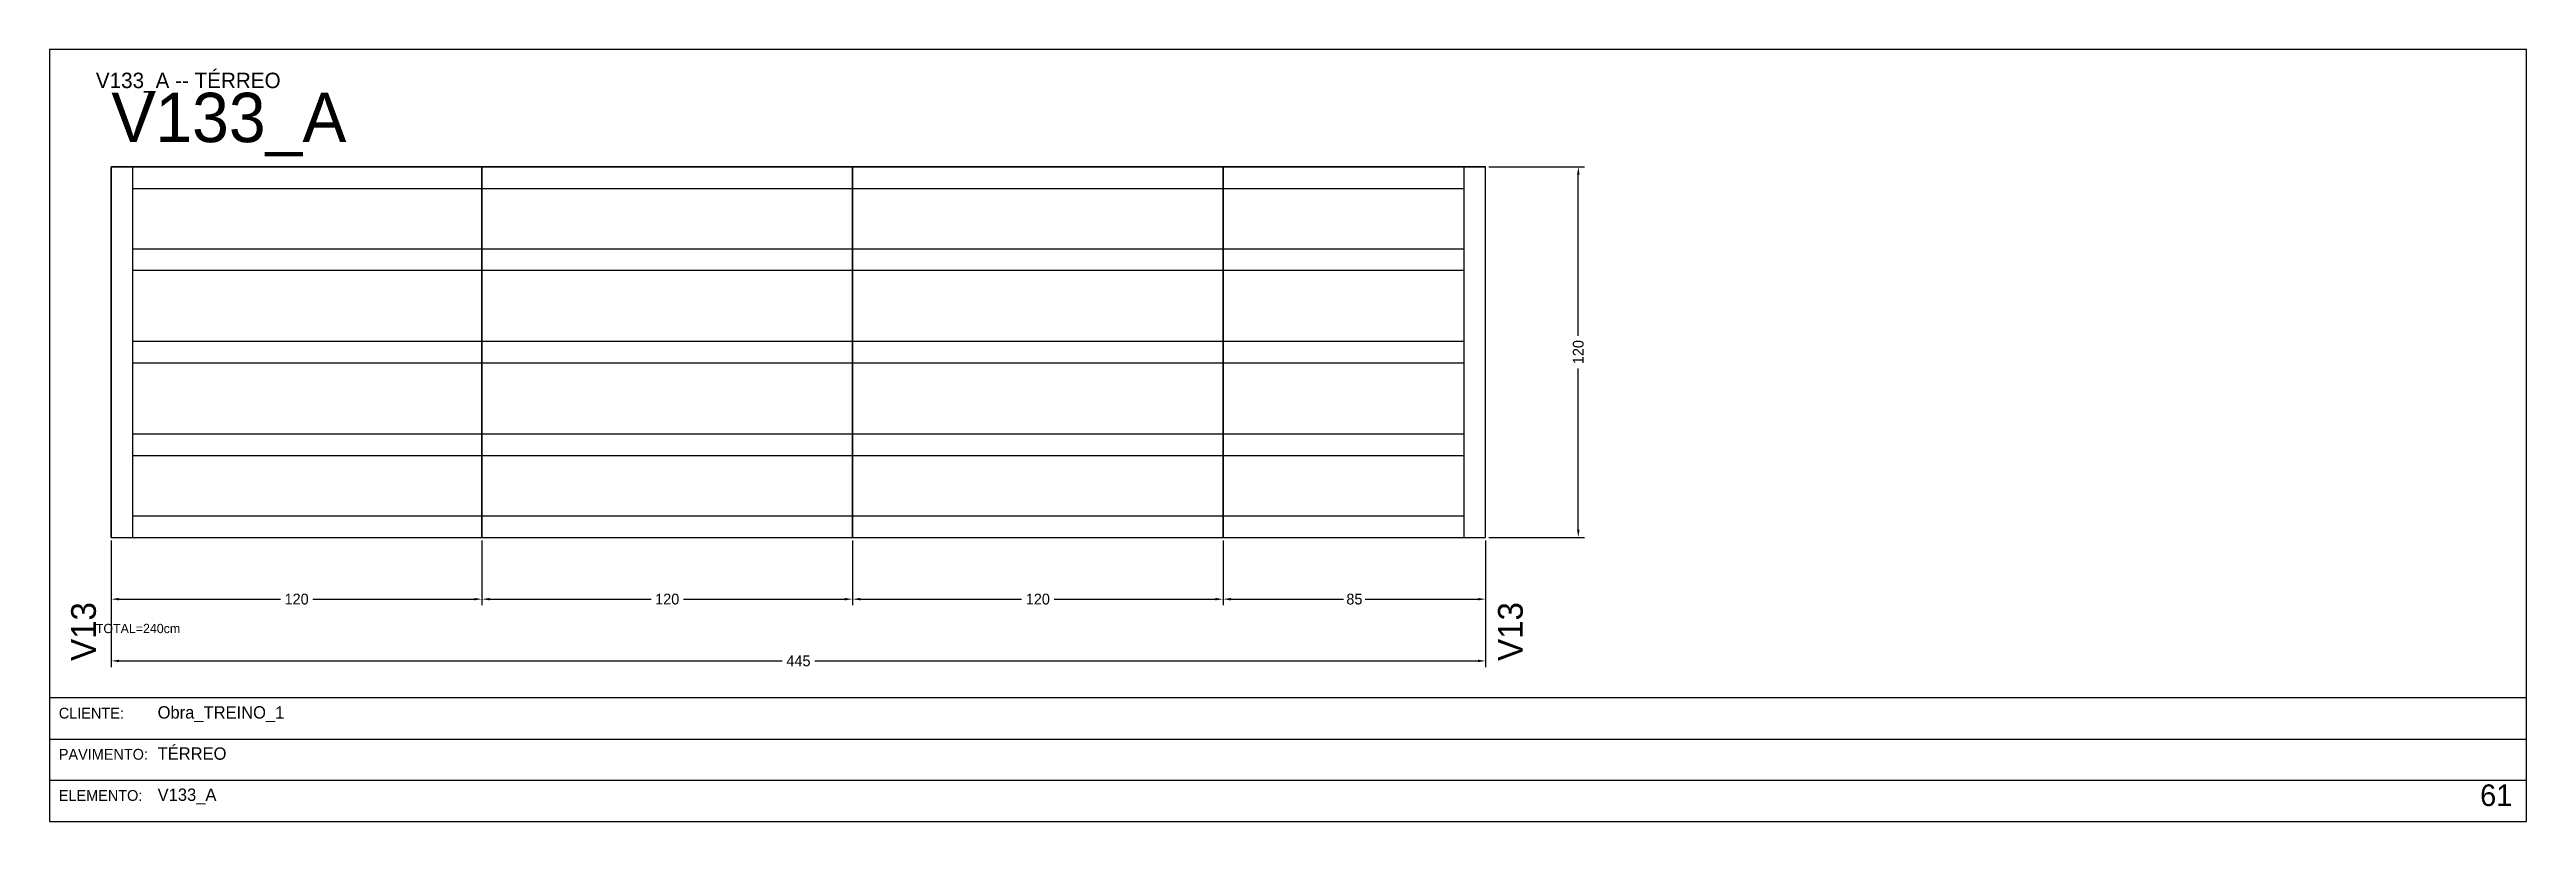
# Model space of a CAD drawing. Header units: metres. Extents: x 0 to 3268, y -4496 to 124.
# Drawn here: x 0 to 802, y -4256 to -4006 of the extents above; entities that cross this region are included whole.
import ezdxf

# ---------------------------------------------------------------- set-up
doc = ezdxf.new("R2010")
doc.units = ezdxf.units.M
for name, color, linetype in [('5', 5, 'Continuous'), ('BORDA_CELULA', 9, 'Continuous'), ('CARIMBO', 9, 'Continuous'), ('COTA', 241, 'Continuous'), ('NOMENCLATURA', 7, 'Continuous'), ('Painéis', 200, 'Continuous'), ('SARR_2.2x7', 40, 'Continuous')]:
    doc.layers.add(name, color=color, linetype=linetype)
doc.dimstyles.new('COTA', dxfattribs={"dimtxt": 3.5, "dimasz": 2.5, "dimexe": 2, "dimexo": 1, "dimgap": 0.9, "dimtad": 1, "dimdec": 0, "dimrnd": 1, "dimcen": 2.5, "dimclrd": 4, "dimclre": 4, "dimclrt": 4, "dimazin": 3, "dimtfac": 1, "dimtmove": 0, "dimatfit": 3})

msp = doc.modelspace()

# ---------------------------------------------------------------- texts
at = {"layer": '5'}
for p in [(15, -4204), (477, -4204)]:
    msp.add_text('V13', height=8, rotation=90, dxfattribs=at).set_placement(p)
at = {"layer": 'CARIMBO', "color": 2}
for s, p in [('Obra_TREINO_1', (35, -4222.67)), ('TÉRREO', (35, -4236)), ('V133_A', (35, -4249.33))]:
    msp.add_text(s, height=4, dxfattribs=at).set_placement(p)
at = {"layer": 'CARIMBO', "color": 9}
for s, p in [('CLIENTE:', (3, -4222.67)), ('PAVIMENTO:', (3, -4236)), ('ELEMENTO:', (3, -4249.33))]:
    msp.add_text(s, height=3.5, dxfattribs=at).set_placement(p)
at = {"layer": 'CARIMBO', "color": 3}
msp.add_text('61', height=7, dxfattribs=at).set_placement((787, -4251))
at = {"layer": 'COTA'}
msp.add_text('TOTAL=240cm', height=3, dxfattribs=at).set_placement((15, -4195))
at = {"layer": 'NOMENCLATURA'}
for s, height, p in [('V133_A -- TÉRREO', 5, (15, -4018.5)), ('V133_A', 16, (20, -4036))]:
    msp.add_text(s, height=height, dxfattribs=at).set_placement(p)

# ---------------------------------------------------------------- blocks, each defined once
blk = doc.blocks.new('_CLOSEDFILLED')
at = {"color": 0, "linetype": 'BYBLOCK'}
blk.add_solid([(-1, 0.16), (0, 0), (-1, -0.16)], dxfattribs=at)
blk = doc.blocks.new('*D557')
at = {"color": 4}
for p, q in [((20, -4165), (20, -4186)), ((140, -4165), (140, -4186)), ((22.5, -4184), (74.75, -4184)), ((85.25, -4184), (137.5, -4184))]:
    blk.add_line(p, q, dxfattribs=at)
at = {"layer": 'Defpoints'}
for p in [(20, -4164), (140, -4164), (20, -4184)]:
    blk.add_point(p, dxfattribs=at)
at = {"layer": 'COTA', "color": 4, "xscale": 2.5, "yscale": 2.5, "rotation": 180}
blk.add_blockref('_CLOSEDFILLED', (20, -4184), dxfattribs=at)
at = {"layer": 'COTA', "color": 4, "xscale": 2.5, "yscale": 2.5}
blk.add_blockref('_CLOSEDFILLED', (140, -4184), dxfattribs=at)
at = {"layer": 'COTA', "color": 4, "insert": (80, -4184), "char_height": 3.5, "attachment_point": 5}
blk.add_mtext('120', dxfattribs=at)
blk = doc.blocks.new('*D558')
at = {"color": 4}
for p, q in [((140, -4165), (140, -4186)), ((260, -4165), (260, -4186)), ((142.5, -4184), (194.75, -4184)), ((205.25, -4184), (257.5, -4184))]:
    blk.add_line(p, q, dxfattribs=at)
at = {"layer": 'Defpoints'}
for p in [(140, -4164), (260, -4164), (140, -4184)]:
    blk.add_point(p, dxfattribs=at)
at = {"layer": 'COTA', "color": 4, "xscale": 2.5, "yscale": 2.5, "rotation": 180}
blk.add_blockref('_CLOSEDFILLED', (140, -4184), dxfattribs=at)
at = {"layer": 'COTA', "color": 4, "xscale": 2.5, "yscale": 2.5}
blk.add_blockref('_CLOSEDFILLED', (260, -4184), dxfattribs=at)
at = {"layer": 'COTA', "color": 4, "insert": (200, -4184), "char_height": 3.5, "attachment_point": 5}
blk.add_mtext('120', dxfattribs=at)
blk = doc.blocks.new('*D559')
at = {"color": 4}
for p, q in [((260, -4165), (260, -4186)), ((380, -4165), (380, -4186)), ((262.5, -4184), (314.75, -4184)), ((325.25, -4184), (377.5, -4184))]:
    blk.add_line(p, q, dxfattribs=at)
at = {"layer": 'Defpoints'}
for p in [(260, -4164), (380, -4164), (260, -4184)]:
    blk.add_point(p, dxfattribs=at)
at = {"layer": 'COTA', "color": 4, "xscale": 2.5, "yscale": 2.5, "rotation": 180}
blk.add_blockref('_CLOSEDFILLED', (260, -4184), dxfattribs=at)
at = {"layer": 'COTA', "color": 4, "xscale": 2.5, "yscale": 2.5}
blk.add_blockref('_CLOSEDFILLED', (380, -4184), dxfattribs=at)
at = {"layer": 'COTA', "color": 4, "insert": (320, -4184), "char_height": 3.5, "attachment_point": 5}
blk.add_mtext('120', dxfattribs=at)
blk = doc.blocks.new('*D560')
at = {"color": 4}
for p, q in [((380, -4165), (380, -4186)), ((465, -4165), (465, -4186)), ((382.5, -4184), (419, -4184)), ((426, -4184), (462.5, -4184))]:
    blk.add_line(p, q, dxfattribs=at)
at = {"layer": 'Defpoints'}
for p in [(380, -4164), (465, -4164), (380, -4184)]:
    blk.add_point(p, dxfattribs=at)
at = {"layer": 'COTA', "color": 4, "xscale": 2.5, "yscale": 2.5, "rotation": 180}
blk.add_blockref('_CLOSEDFILLED', (380, -4184), dxfattribs=at)
at = {"layer": 'COTA', "color": 4, "xscale": 2.5, "yscale": 2.5}
blk.add_blockref('_CLOSEDFILLED', (465, -4184), dxfattribs=at)
at = {"layer": 'COTA', "color": 4, "insert": (422.5, -4184), "char_height": 3.5, "attachment_point": 5}
blk.add_mtext('85', dxfattribs=at)
blk = doc.blocks.new('*D561')
at = {"color": 4}
for p, q in [((20, -4165), (20, -4206)), ((465, -4165), (465, -4206)), ((22.5, -4204), (237.25, -4204)), ((247.75, -4204), (462.5, -4204))]:
    blk.add_line(p, q, dxfattribs=at)
at = {"layer": 'Defpoints'}
for p in [(20, -4164), (465, -4164), (20, -4204)]:
    blk.add_point(p, dxfattribs=at)
at = {"layer": 'COTA', "color": 4, "xscale": 2.5, "yscale": 2.5, "rotation": 180}
blk.add_blockref('_CLOSEDFILLED', (20, -4204), dxfattribs=at)
at = {"layer": 'COTA', "color": 4, "xscale": 2.5, "yscale": 2.5}
blk.add_blockref('_CLOSEDFILLED', (465, -4204), dxfattribs=at)
at = {"layer": 'COTA', "color": 4, "insert": (242.5, -4204), "char_height": 3.5, "attachment_point": 5}
blk.add_mtext('445', dxfattribs=at)
blk = doc.blocks.new('*D562')
at = {"color": 4}
for p, q in [((466, -4044), (497, -4044)), ((495, -4098.75), (495, -4046.5)), ((495, -4161.5), (495, -4109.25)), ((466, -4164), (497, -4164))]:
    blk.add_line(p, q, dxfattribs=at)
at = {"layer": 'Defpoints'}
for p in [(465, -4044), (465, -4164), (495, -4164)]:
    blk.add_point(p, dxfattribs=at)
at = {"layer": 'COTA', "color": 4, "xscale": 2.5, "yscale": 2.5}
for p, rotation in [((495, -4044), 90), ((495, -4164), 270)]:
    blk.add_blockref('_CLOSEDFILLED', p, dxfattribs=dict(at, rotation=rotation))
at = {"layer": 'COTA', "color": 4, "insert": (495, -4104), "char_height": 3.5, "attachment_point": 5, "rotation": 90}
blk.add_mtext('120', dxfattribs=at)
blk = doc.blocks.new('*D563')
at = {"color": 4}
for p, q in [((466, -4044), (497, -4044)), ((495, -4098.75), (495, -4046.5)), ((495, -4161.5), (495, -4109.25)), ((466, -4164), (497, -4164))]:
    blk.add_line(p, q, dxfattribs=at)
at = {"layer": 'Defpoints'}
for p in [(465, -4044), (465, -4164), (495, -4164)]:
    blk.add_point(p, dxfattribs=at)
at = {"layer": 'COTA', "color": 4, "xscale": 2.5, "yscale": 2.5}
for p, rotation in [((495, -4044), 90), ((495, -4164), 270)]:
    blk.add_blockref('_CLOSEDFILLED', p, dxfattribs=dict(at, rotation=rotation))
at = {"layer": 'COTA', "color": 4, "insert": (495, -4104), "char_height": 3.5, "attachment_point": 5, "rotation": 90}
blk.add_mtext('120', dxfattribs=at)
blk = doc.blocks.new('*D564')
at = {"color": 4}
for p, q in [((466, -4044), (497, -4044)), ((495, -4098.75), (495, -4046.5)), ((495, -4161.5), (495, -4109.25)), ((466, -4164), (497, -4164))]:
    blk.add_line(p, q, dxfattribs=at)
at = {"layer": 'Defpoints'}
for p in [(465, -4044), (465, -4164), (495, -4164)]:
    blk.add_point(p, dxfattribs=at)
at = {"layer": 'COTA', "color": 4, "xscale": 2.5, "yscale": 2.5}
for p, rotation in [((495, -4044), 90), ((495, -4164), 270)]:
    blk.add_blockref('_CLOSEDFILLED', p, dxfattribs=dict(at, rotation=rotation))
at = {"layer": 'COTA', "color": 4, "insert": (495, -4104), "char_height": 3.5, "attachment_point": 5, "rotation": 90}
blk.add_mtext('120', dxfattribs=at)
blk = doc.blocks.new('*D565')
at = {"color": 4}
for p, q in [((466, -4044), (497, -4044)), ((495, -4098.75), (495, -4046.5)), ((495, -4161.5), (495, -4109.25)), ((466, -4164), (497, -4164))]:
    blk.add_line(p, q, dxfattribs=at)
at = {"layer": 'Defpoints'}
for p in [(465, -4044), (465, -4164), (495, -4164)]:
    blk.add_point(p, dxfattribs=at)
at = {"layer": 'COTA', "color": 4, "xscale": 2.5, "yscale": 2.5}
for p, rotation in [((495, -4044), 90), ((495, -4164), 270)]:
    blk.add_blockref('_CLOSEDFILLED', p, dxfattribs=dict(at, rotation=rotation))
at = {"layer": 'COTA', "color": 4, "insert": (495, -4104), "char_height": 3.5, "attachment_point": 5, "rotation": 90}
blk.add_mtext('120', dxfattribs=at)

# ---------------------------------------------------------------- dimensions: what is measured, and where the dimension line sits
at = {"layer": 'COTA'}
for picture in ['*D562', '*D563', '*D564', '*D565']:
    dim = msp.add_linear_dim(base=(495, -4164), p1=(465, -4164), p2=(465, -4044), angle=90, dimstyle='COTA', dxfattribs=at)
    dim.commit()
    dim.dimension.update_dxf_attribs({"geometry": picture, "text_midpoint": (495, -4104)})
for base, p1, p2, picture, middle in [((20, -4184), (20, -4164), (140, -4164), '*D557', (80, -4184)), ((20, -4204), (20, -4164), (465, -4164), '*D561', (242.5, -4204)), ((140, -4184), (140, -4164), (260, -4164), '*D558', (200, -4184)), ((260, -4184), (260, -4164), (380, -4164), '*D559', (320, -4184)), ((380, -4184), (380, -4164), (465, -4164), '*D560', (422.5, -4184))]:
    dim = msp.add_linear_dim(base=base, p1=p1, p2=p2, dimstyle='COTA', dxfattribs=at)
    dim.commit()
    dim.dimension.update_dxf_attribs({"geometry": picture, "text_midpoint": middle})

# ---------------------------------------------------------------- linework, layer by layer
at = {"layer": 'BORDA_CELULA'}
for points in [[(0, -4256), (802, -4256), (802, -4006), (0, -4006)], [(0, -4256), (802, -4256), (802, -4216), (0, -4216)]]:
    msp.add_lwpolyline(points, close=True, dxfattribs=at)
at = {"layer": 'CARIMBO'}
for p, q in [((0, -4229.33), (802, -4229.33)), ((0, -4242.67), (802, -4242.67)), ((0, -4256), (802, -4256))]:
    msp.add_line(p, q, dxfattribs=at)
at = {"layer": 'Painéis'}
for points in [[(20, -4164), (20, -4044)], [(20, -4044), (140, -4044)], [(20, -4164), (140, -4164), (140, -4044), (20, -4044), (20, -4164)], [(140, -4164), (140, -4044)], [(140, -4044), (260, -4044)], [(140, -4164), (260, -4164), (260, -4044), (140, -4044), (140, -4164)], [(260, -4164), (260, -4044)], [(260, -4044), (380, -4044)], [(260, -4164), (380, -4164), (380, -4044), (260, -4044), (260, -4164)], [(380, -4164), (380, -4044)], [(380, -4044), (465, -4044)], [(380, -4164), (465, -4164), (465, -4044), (380, -4044), (380, -4164)], [(465, -4164), (465, -4044)], [(20, -4164), (140, -4164)], [(140, -4164), (260, -4164)], [(260, -4164), (380, -4164)], [(380, -4164), (465, -4164)]]:
    msp.add_lwpolyline(points, dxfattribs=at)
at = {"layer": 'SARR_2.2x7'}
for points in [[(27, -4164), (27, -4044)], [(458, -4164), (458, -4044)], [(27, -4051), (140, -4051)], [(140, -4051), (260, -4051)], [(260, -4051), (380, -4051)], [(380, -4051), (458, -4051)], [(27, -4070.5), (140, -4070.5)], [(140, -4070.5), (260, -4070.5)], [(260, -4070.5), (380, -4070.5)], [(380, -4070.5), (458, -4070.5)], [(27, -4077.5), (140, -4077.5)], [(140, -4077.5), (260, -4077.5)], [(260, -4077.5), (380, -4077.5)], [(380, -4077.5), (458, -4077.5)], [(27, -4100.5), (140, -4100.5)], [(140, -4100.5), (260, -4100.5)], [(260, -4100.5), (380, -4100.5)], [(380, -4100.5), (458, -4100.5)], [(27, -4107.5), (140, -4107.5)], [(140, -4107.5), (260, -4107.5)], [(260, -4107.5), (380, -4107.5)], [(380, -4107.5), (458, -4107.5)], [(27, -4130.5), (140, -4130.5)], [(27, -4137.5), (140, -4137.5)], [(140, -4130.5), (260, -4130.5)], [(140, -4137.5), (260, -4137.5)], [(260, -4130.5), (380, -4130.5)], [(260, -4137.5), (380, -4137.5)], [(380, -4130.5), (458, -4130.5)], [(380, -4137.5), (458, -4137.5)], [(27, -4157), (140, -4157)], [(140, -4157), (260, -4157)], [(260, -4157), (380, -4157)], [(380, -4157), (458, -4157)]]:
    msp.add_lwpolyline(points, dxfattribs=at)

msp.set_redraw_order([(e.dxf.handle, doc.entitydb.next_handle()) for e in msp.query("TEXT MTEXT ATTDEF DIMENSION ARC_DIMENSION")])  # texts and dimensions are drawn at this point

doc.saveas('drawing.dxf')
